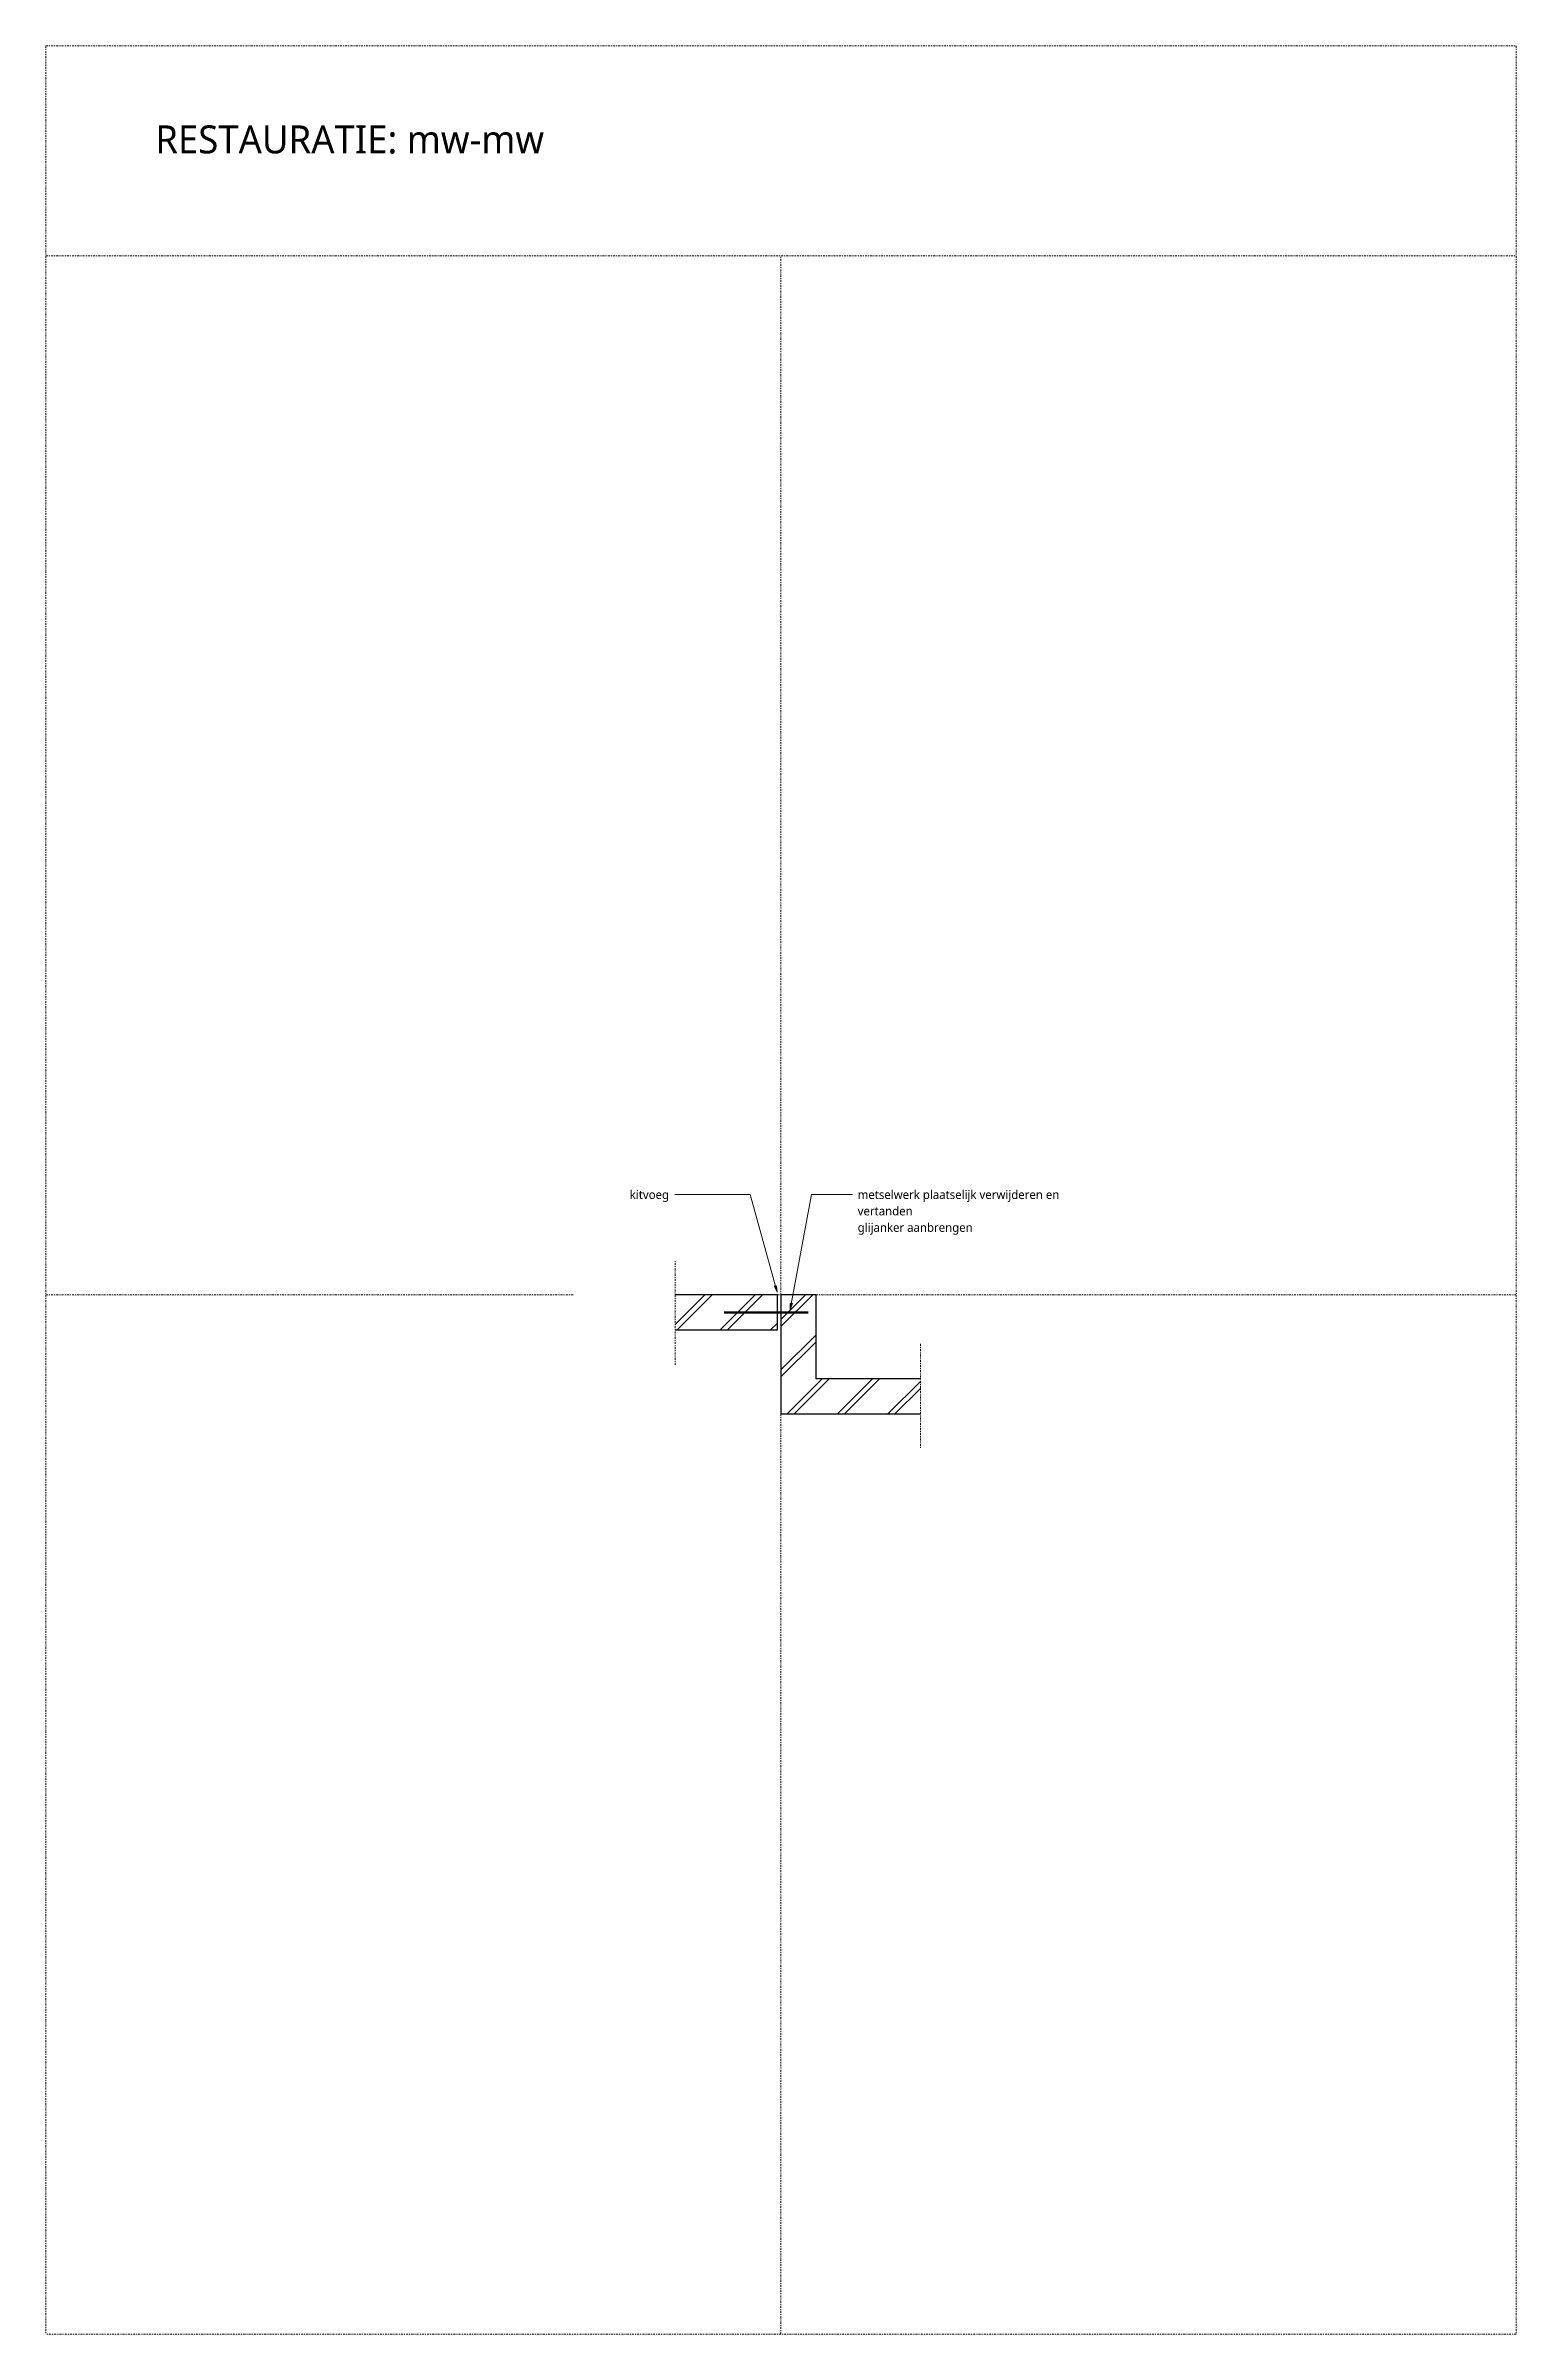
# Model space of a CAD drawing. Header units: millimetres. Extents: x -14163 to 55687, y -143 to 37302.
# Drawn here: x 30487 to 34687, y 7560 to 14100 of the extents above; entities that cross this region are included whole.
import ezdxf

# ---------------------------------------------------------------- set-up
doc = ezdxf.new("R2010")
doc.units = ezdxf.units.MM
doc.linetypes.add('MV_center', pattern=[15, 6, -3, 3, -3])
for name, color, linetype, lineweight in [('A-DETL', 90, 'Continuous', 13), ('A-DETL-GENF', 92, 'Continuous', 18), ('G-ANNO-TEXT', 231, 'Continuous', 13)]:
    doc.layers.add(name, color=color, linetype=linetype, lineweight=lineweight)
doc.styles.add('Segoe UI_3', font='segoeui.ttf', dxfattribs={"height": 25})
doc.styles.add('Segoe UI_5', font='segoeui.ttf', dxfattribs={"height": 80})
pattern_1 = [(45, (0, 0), (-71.84205, 71.84205), []), (45, (20.32, 0), (-71.84205, 71.84205), [])]

msp = doc.modelspace()

# ---------------------------------------------------------------- texts
at = {"layer": 'G-ANNO-TEXT', "color": 7, "attachment_point": 1}
for s, insert, char_height, width, style in [('RESTAURATIE: mw-mw', (30799.8, 13872.3), 80, 1400.548, 'Segoe UI_5'), ('kitvoeg', (32155, 10829.2), 25, 137.89, 'Segoe UI_3'), ('metselwerk plaatselijk verwijderen en ', (32806, 10829.2), 25, 708.692, 'Segoe UI_3'), ('vertanden', (32806, 10782.3), 25, 188.397, 'Segoe UI_3'), ('glijanker aanbrengen', (32806, 10735.3), 25, 396.034, 'Segoe UI_3')]:
    msp.add_mtext(s, dxfattribs=dict(at, insert=insert, char_height=char_height, width=width, style=style))

# ---------------------------------------------------------------- blocks, each defined once
blk = doc.blocks.new('NLRS_00_DI_maskeer - Type 1-4234634-Details Constructie')
at = {"layer": 'A-DETL-GENF', "linetype": 'MV_center'}
blk.add_line((200, 0), (-100, 0), dxfattribs=at)

# ---------------------------------------------------------------- hatches: boundary and pattern name
at = {"layer": 'A-DETL-GENF', "lineweight": 13}
h = msp.add_hatch(dxfattribs=at)
h.set_pattern_fill('FP_115', color=254, style=0, pattern_type=2)
h.set_pattern_definition(pattern_1)
h.paths.add_polyline_path([(32577, 10429.9), (32577, 10529.9), (32285, 10529.9), (32285, 10429.9)])
h = msp.add_hatch(dxfattribs=at)
h.set_pattern_fill('FP_115', color=254, style=0, pattern_type=2)
h.set_pattern_definition(pattern_1)
h.paths.add_polyline_path([(32587, 10189.9), (32985, 10189.9), (32985, 10289.9), (32687, 10289.9), (32687, 10529.9), (32587, 10529.9)])
at = {"layer": 'G-ANNO-TEXT'}
for points in [[(32575.8, 10538.1), (32574.1, 10556.3), (32567.9, 10554.6)], [(32613.2, 10488.6), (32619.6, 10505.7), (32613.4, 10506.9)]]:
    msp.add_hatch(color=7, dxfattribs=at).paths.add_polyline_path(points)

# ---------------------------------------------------------------- linework, layer by layer
at = {"layer": 'A-DETL', "linetype": 'MV_center', "lineweight": 18}
for p, q in [((30487, 14099.9), (30487, 7559.9)), ((30487, 14099.9), (30487, 7559.9)), ((30487, 14099.9), (34687, 14099.9)), ((34687, 14099.9), (34687, 7559.9)), ((34687, 14099.9), (34687, 7559.9)), ((30487, 13499.9), (34687, 13499.9)), ((32587, 10529.9), (32587, 13499.9)), ((30487, 10529.9), (31995.3, 10529.9)), ((32577, 10529.9), (32587, 10529.9)), ((32687, 10529.9), (34687, 10529.9)), ((32587, 7559.9), (32587, 10189.9)), ((34687, 7559.9), (30487, 7559.9))]:
    msp.add_line(p, q, dxfattribs=at)
at = {"layer": 'A-DETL', "lineweight": 25}
for p, q in [((32577, 10529.9), (32285, 10529.9)), ((32577, 10429.9), (32577, 10529.9)), ((32687, 10529.9), (32587, 10529.9)), ((32587, 10529.9), (32587, 10189.9)), ((32687, 10289.9), (32687, 10529.9)), ((32285, 10429.9), (32577, 10429.9)), ((32985, 10289.9), (32687, 10289.9)), ((32587, 10189.9), (32985, 10189.9))]:
    msp.add_line(p, q, dxfattribs=at)
at = {"layer": 'A-DETL', "lineweight": 50}
msp.add_line((32665, 10479.9), (32425, 10479.9), dxfattribs=at)
at = {"layer": 'G-ANNO-TEXT', "color": 250}
for p, q in [((32284.4, 10816.7), (32283.8, 10816.7)), ((32499.4, 10816.7), (32284.4, 10816.7)), ((32575.8, 10538.1), (32499.4, 10816.7)), ((32613.2, 10488.6), (32674.6, 10816.7)), ((32674.6, 10816.7), (32791, 10816.7)), ((32574.1, 10556.3), (32567.9, 10554.6)), ((32567.9, 10554.6), (32575.8, 10538.1)), ((32575.8, 10538.1), (32574.1, 10556.3)), ((32613.4, 10506.9), (32613.2, 10488.6)), ((32613.2, 10488.6), (32619.6, 10505.7)), ((32619.6, 10505.7), (32613.4, 10506.9))]:
    msp.add_line(p, q, dxfattribs=at)

# ---------------------------------------------------------------- block references
at = {"layer": 'A-DETL-GENF', "linetype": 'MV_center'}
for p, rotation in [((32285, 10529.9), 270), ((32985, 10189.9), 90)]:
    msp.add_blockref('NLRS_00_DI_maskeer - Type 1-4234634-Details Constructie', p, dxfattribs=dict(at, rotation=rotation))

msp.set_redraw_order([(e.dxf.handle, doc.entitydb.next_handle()) for e in msp.query("TEXT MTEXT ATTDEF DIMENSION ARC_DIMENSION")])  # texts and dimensions are drawn at this point

doc.saveas('drawing.dxf')
